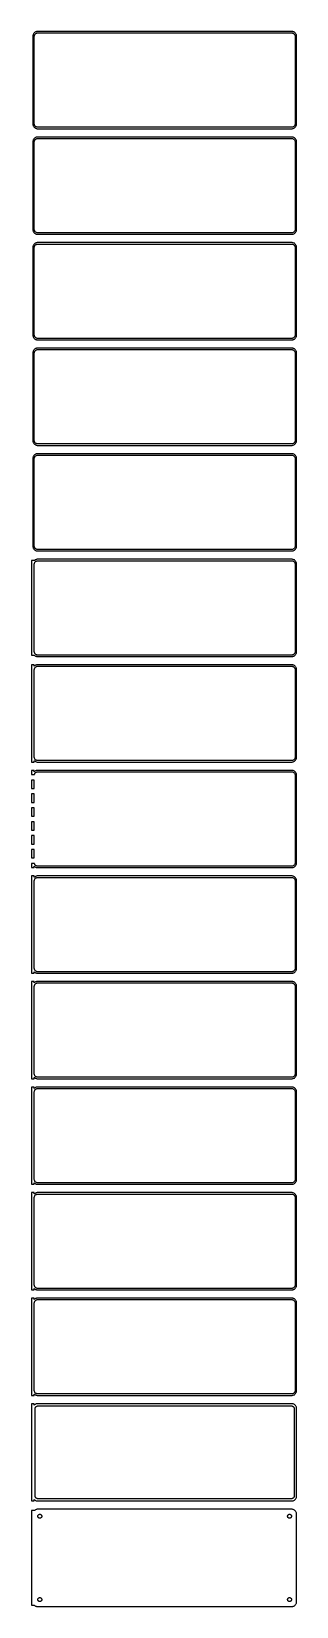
# Model space of a CAD drawing. Header units: metres. Extents: x -144 to 142, y 1658 to 3358.
import ezdxf

# ---------------------------------------------------------------- set-up
doc = ezdxf.new("R2010")
doc.units = ezdxf.units.M

msp = doc.modelspace()

# ---------------------------------------------------------------- linework, layer by layer
for p, q in [((-142.461, 3354.13), (-142.5, 3353.5)), ((-142.5, 3353.5), (-142.5, 3258.5)), ((-142.343, 3354.74), (-142.461, 3354.13)), ((-142.149, 3355.34), (-142.343, 3354.74)), ((-141.882, 3355.91), (-142.149, 3355.34)), ((-141.545, 3356.44), (-141.882, 3355.91)), ((-141.145, 3356.92), (-141.545, 3356.44)), ((-140.687, 3357.35), (-141.145, 3356.92)), ((-141, 3353), (-140.968, 3353.5)), ((-141, 3259), (-141, 3353)), ((-140.968, 3353.5), (-140.874, 3353.99)), ((-140.874, 3353.99), (-140.719, 3354.47)), ((-140.719, 3354.47), (-140.505, 3354.93)), ((-140.179, 3357.72), (-140.687, 3357.35)), ((-140.505, 3354.93), (-140.236, 3355.35)), ((-140.236, 3355.35), (-139.916, 3355.74)), ((-139.629, 3358.02), (-140.179, 3357.72)), ((-139.916, 3355.74), (-139.55, 3356.08)), ((-139.045, 3358.26), (-139.629, 3358.02)), ((-139.55, 3356.08), (-139.143, 3356.38)), ((-139.143, 3356.38), (-138.703, 3356.62)), ((-138.437, 3358.41), (-139.045, 3358.26)), ((-138.703, 3356.62), (-138.236, 3356.8)), ((-137.814, 3358.49), (-138.437, 3358.41)), ((-138.236, 3356.8), (-137.75, 3356.93)), ((137.814, 3358.49), (-137.814, 3358.49)), ((-137.75, 3356.93), (-137.251, 3356.99)), ((-137.251, 3356.99), (137.251, 3356.99)), ((137.251, 3356.99), (137.75, 3356.93)), ((137.75, 3356.93), (138.236, 3356.8)), ((138.437, 3358.41), (137.814, 3358.49)), ((138.236, 3356.8), (138.703, 3356.62)), ((139.045, 3358.26), (138.437, 3358.41)), ((138.703, 3356.62), (139.143, 3356.38)), ((139.629, 3358.02), (139.045, 3358.26)), ((139.143, 3356.38), (139.55, 3356.08)), ((139.55, 3356.08), (139.916, 3355.74)), ((140.179, 3357.72), (139.629, 3358.02)), ((139.916, 3355.74), (140.236, 3355.35)), ((140.687, 3357.35), (140.179, 3357.72)), ((140.236, 3355.35), (140.505, 3354.93)), ((140.505, 3354.93), (140.719, 3354.47)), ((141.145, 3356.92), (140.687, 3357.35)), ((140.719, 3354.47), (140.874, 3353.99)), ((140.874, 3353.99), (140.968, 3353.5)), ((140.968, 3353.5), (141, 3353)), ((141, 3353), (141, 3259)), ((141.545, 3356.44), (141.145, 3356.92)), ((141.882, 3355.91), (141.545, 3356.44)), ((142.149, 3355.34), (141.882, 3355.91)), ((142.343, 3354.74), (142.149, 3355.34)), ((142.461, 3354.13), (142.343, 3354.74)), ((142.5, 3353.5), (142.461, 3354.13)), ((142.5, 3258.5), (142.5, 3353.5)), ((-142.5, 3258.5), (-142.461, 3257.87)), ((-142.461, 3257.87), (-142.343, 3257.26)), ((-142.343, 3257.26), (-142.149, 3256.66)), ((-142.149, 3256.66), (-141.882, 3256.09)), ((-141.882, 3256.09), (-141.545, 3255.56)), ((-141.545, 3255.56), (-141.145, 3255.08)), ((-141.145, 3255.08), (-140.687, 3254.65)), ((-140.968, 3258.5), (-141, 3259)), ((-140.874, 3258.01), (-140.968, 3258.5)), ((-140.719, 3257.53), (-140.874, 3258.01)), ((-140.505, 3257.07), (-140.719, 3257.53)), ((-140.687, 3254.65), (-140.179, 3254.28)), ((-140.236, 3256.65), (-140.505, 3257.07)), ((-139.916, 3256.26), (-140.236, 3256.65)), ((-140.179, 3254.28), (-139.629, 3253.98)), ((-139.55, 3255.92), (-139.916, 3256.26)), ((-139.629, 3253.98), (-139.045, 3253.74)), ((-139.143, 3255.62), (-139.55, 3255.92)), ((-138.703, 3255.38), (-139.143, 3255.62)), ((-139.045, 3253.74), (-138.437, 3253.59)), ((-138.236, 3255.2), (-138.703, 3255.38)), ((-138.437, 3253.59), (-137.814, 3253.51)), ((-137.75, 3255.07), (-138.236, 3255.2)), ((-137.814, 3253.51), (137.814, 3253.51)), ((-137.251, 3255.01), (-137.75, 3255.07)), ((137.251, 3255.01), (-137.251, 3255.01)), ((137.75, 3255.07), (137.251, 3255.01)), ((138.236, 3255.2), (137.75, 3255.07)), ((137.814, 3253.51), (138.437, 3253.59)), ((138.703, 3255.38), (138.236, 3255.2)), ((138.437, 3253.59), (139.045, 3253.74)), ((139.143, 3255.62), (138.703, 3255.38)), ((139.045, 3253.74), (139.629, 3253.98)), ((139.55, 3255.92), (139.143, 3255.62)), ((139.916, 3256.26), (139.55, 3255.92)), ((139.629, 3253.98), (140.179, 3254.28)), ((140.236, 3256.65), (139.916, 3256.26)), ((140.179, 3254.28), (140.687, 3254.65)), ((140.505, 3257.07), (140.236, 3256.65)), ((140.719, 3257.53), (140.505, 3257.07)), ((140.687, 3254.65), (141.145, 3255.08)), ((140.874, 3258.01), (140.719, 3257.53)), ((140.968, 3258.5), (140.874, 3258.01)), ((141, 3259), (140.968, 3258.5)), ((141.145, 3255.08), (141.545, 3255.56)), ((141.545, 3255.56), (141.882, 3256.09)), ((141.882, 3256.09), (142.149, 3256.66)), ((142.149, 3256.66), (142.343, 3257.26)), ((142.343, 3257.26), (142.461, 3257.87)), ((142.461, 3257.87), (142.5, 3258.5)), ((-142.461, 3240.13), (-142.5, 3239.5)), ((-142.5, 3239.5), (-142.5, 3144.5)), ((-142.343, 3240.74), (-142.461, 3240.13)), ((-142.149, 3241.34), (-142.343, 3240.74)), ((-141.882, 3241.91), (-142.149, 3241.34)), ((-141.545, 3242.44), (-141.882, 3241.91)), ((-141.145, 3242.92), (-141.545, 3242.44)), ((-140.687, 3243.35), (-141.145, 3242.92)), ((-141, 3239), (-140.968, 3239.5)), ((-141, 3145), (-141, 3239)), ((-140.968, 3239.5), (-140.874, 3239.99)), ((-140.874, 3239.99), (-140.719, 3240.47)), ((-140.719, 3240.47), (-140.505, 3240.93)), ((-140.179, 3243.72), (-140.687, 3243.35)), ((-140.505, 3240.93), (-140.236, 3241.35)), ((-140.236, 3241.35), (-139.916, 3241.74)), ((-139.629, 3244.02), (-140.179, 3243.72)), ((-139.916, 3241.74), (-139.55, 3242.08)), ((-139.045, 3244.26), (-139.629, 3244.02)), ((-139.55, 3242.08), (-139.143, 3242.38)), ((-139.143, 3242.38), (-138.703, 3242.62)), ((-138.437, 3244.41), (-139.045, 3244.26)), ((-138.703, 3242.62), (-138.236, 3242.8)), ((-137.814, 3244.49), (-138.437, 3244.41)), ((-138.236, 3242.8), (-137.75, 3242.93)), ((137.814, 3244.49), (-137.814, 3244.49)), ((-137.75, 3242.93), (-137.251, 3242.99)), ((-137.251, 3242.99), (137.251, 3242.99)), ((137.251, 3242.99), (137.75, 3242.93)), ((137.75, 3242.93), (138.236, 3242.8)), ((138.437, 3244.41), (137.814, 3244.49)), ((138.236, 3242.8), (138.703, 3242.62)), ((139.045, 3244.26), (138.437, 3244.41)), ((138.703, 3242.62), (139.143, 3242.38)), ((139.629, 3244.02), (139.045, 3244.26)), ((139.143, 3242.38), (139.55, 3242.08)), ((139.55, 3242.08), (139.916, 3241.74)), ((140.179, 3243.72), (139.629, 3244.02)), ((139.916, 3241.74), (140.236, 3241.35)), ((140.687, 3243.35), (140.179, 3243.72)), ((140.236, 3241.35), (140.505, 3240.93)), ((140.505, 3240.93), (140.719, 3240.47)), ((141.145, 3242.92), (140.687, 3243.35)), ((140.719, 3240.47), (140.874, 3239.99)), ((140.874, 3239.99), (140.968, 3239.5)), ((140.968, 3239.5), (141, 3239)), ((141, 3239), (141, 3145)), ((141.545, 3242.44), (141.145, 3242.92)), ((141.882, 3241.91), (141.545, 3242.44)), ((142.149, 3241.34), (141.882, 3241.91)), ((142.343, 3240.74), (142.149, 3241.34)), ((142.461, 3240.13), (142.343, 3240.74)), ((142.5, 3239.5), (142.461, 3240.13)), ((142.5, 3144.5), (142.5, 3239.5)), ((-142.5, 3144.5), (-142.461, 3143.87)), ((-142.461, 3143.87), (-142.343, 3143.26)), ((-142.343, 3143.26), (-142.149, 3142.66)), ((-142.149, 3142.66), (-141.882, 3142.09)), ((-141.882, 3142.09), (-141.545, 3141.56)), ((-141.545, 3141.56), (-141.145, 3141.08)), ((-141.145, 3141.08), (-140.687, 3140.65)), ((-140.968, 3144.5), (-141, 3145)), ((-140.874, 3144.01), (-140.968, 3144.5)), ((-140.719, 3143.53), (-140.874, 3144.01)), ((-140.505, 3143.07), (-140.719, 3143.53)), ((-140.687, 3140.65), (-140.179, 3140.28)), ((-140.236, 3142.65), (-140.505, 3143.07)), ((-139.916, 3142.26), (-140.236, 3142.65)), ((-140.179, 3140.28), (-139.629, 3139.98)), ((-139.629, 3130.02), (-140.179, 3129.72)), ((-139.55, 3141.92), (-139.916, 3142.26)), ((-139.629, 3139.98), (-139.045, 3139.74)), ((-139.045, 3130.26), (-139.629, 3130.02)), ((-139.143, 3141.62), (-139.55, 3141.92)), ((-138.703, 3141.38), (-139.143, 3141.62)), ((-139.045, 3139.74), (-138.437, 3139.59)), ((-138.437, 3130.41), (-139.045, 3130.26)), ((-138.236, 3141.2), (-138.703, 3141.38)), ((-138.437, 3139.59), (-137.814, 3139.51)), ((-137.814, 3130.49), (-138.437, 3130.41)), ((-137.75, 3141.07), (-138.236, 3141.2)), ((-137.814, 3139.51), (137.814, 3139.51)), ((137.814, 3130.49), (-137.814, 3130.49)), ((-137.251, 3141.01), (-137.75, 3141.07)), ((137.251, 3141.01), (-137.251, 3141.01)), ((137.75, 3141.07), (137.251, 3141.01)), ((138.236, 3141.2), (137.75, 3141.07)), ((137.814, 3139.51), (138.437, 3139.59)), ((138.437, 3130.41), (137.814, 3130.49)), ((138.703, 3141.38), (138.236, 3141.2)), ((138.437, 3139.59), (139.045, 3139.74)), ((139.045, 3130.26), (138.437, 3130.41)), ((139.143, 3141.62), (138.703, 3141.38)), ((139.045, 3139.74), (139.629, 3139.98)), ((139.629, 3130.02), (139.045, 3130.26)), ((139.55, 3141.92), (139.143, 3141.62)), ((139.916, 3142.26), (139.55, 3141.92)), ((139.629, 3139.98), (140.179, 3140.28)), ((140.179, 3129.72), (139.629, 3130.02)), ((140.236, 3142.65), (139.916, 3142.26)), ((140.179, 3140.28), (140.687, 3140.65)), ((140.505, 3143.07), (140.236, 3142.65)), ((140.719, 3143.53), (140.505, 3143.07)), ((140.687, 3140.65), (141.145, 3141.08)), ((140.874, 3144.01), (140.719, 3143.53)), ((140.968, 3144.5), (140.874, 3144.01)), ((141, 3145), (140.968, 3144.5)), ((141.145, 3141.08), (141.545, 3141.56)), ((141.545, 3141.56), (141.882, 3142.09)), ((141.882, 3142.09), (142.149, 3142.66)), ((142.149, 3142.66), (142.343, 3143.26)), ((142.343, 3143.26), (142.461, 3143.87)), ((142.461, 3143.87), (142.5, 3144.5)), ((-142.461, 3126.13), (-142.5, 3125.5)), ((-142.5, 3125.5), (-142.5, 3030.5)), ((-142.343, 3126.74), (-142.461, 3126.13)), ((-142.149, 3127.34), (-142.343, 3126.74)), ((-141.882, 3127.91), (-142.149, 3127.34)), ((-141.545, 3128.44), (-141.882, 3127.91)), ((-141.145, 3128.92), (-141.545, 3128.44)), ((-140.687, 3129.35), (-141.145, 3128.92)), ((-141, 3125), (-140.968, 3125.5)), ((-141, 3031), (-141, 3125)), ((-140.968, 3125.5), (-140.874, 3125.99)), ((-140.874, 3125.99), (-140.719, 3126.47)), ((-140.719, 3126.47), (-140.505, 3126.93)), ((-140.179, 3129.72), (-140.687, 3129.35)), ((-140.505, 3126.93), (-140.236, 3127.35)), ((-140.236, 3127.35), (-139.916, 3127.74)), ((-139.916, 3127.74), (-139.55, 3128.08)), ((-139.55, 3128.08), (-139.143, 3128.38)), ((-139.143, 3128.38), (-138.703, 3128.62)), ((-138.703, 3128.62), (-138.236, 3128.8)), ((-138.236, 3128.8), (-137.75, 3128.93)), ((-137.75, 3128.93), (-137.251, 3128.99)), ((-137.251, 3128.99), (137.251, 3128.99)), ((137.251, 3128.99), (137.75, 3128.93)), ((137.75, 3128.93), (138.236, 3128.8)), ((138.236, 3128.8), (138.703, 3128.62)), ((138.703, 3128.62), (139.143, 3128.38)), ((139.143, 3128.38), (139.55, 3128.08)), ((139.55, 3128.08), (139.916, 3127.74)), ((139.916, 3127.74), (140.236, 3127.35)), ((140.687, 3129.35), (140.179, 3129.72)), ((140.236, 3127.35), (140.505, 3126.93)), ((140.505, 3126.93), (140.719, 3126.47)), ((141.145, 3128.92), (140.687, 3129.35)), ((140.719, 3126.47), (140.874, 3125.99)), ((140.874, 3125.99), (140.968, 3125.5)), ((140.968, 3125.5), (141, 3125)), ((141, 3125), (141, 3031)), ((141.545, 3128.44), (141.145, 3128.92)), ((141.882, 3127.91), (141.545, 3128.44)), ((142.149, 3127.34), (141.882, 3127.91)), ((142.343, 3126.74), (142.149, 3127.34)), ((142.461, 3126.13), (142.343, 3126.74)), ((142.5, 3125.5), (142.461, 3126.13)), ((142.5, 3030.5), (142.5, 3125.5)), ((-142.5, 3030.5), (-142.461, 3029.87)), ((-142.461, 3029.87), (-142.343, 3029.26)), ((-142.343, 3029.26), (-142.149, 3028.66)), ((-142.149, 3028.66), (-141.882, 3028.09)), ((-141.882, 3028.09), (-141.545, 3027.56)), ((-140.968, 3030.5), (-141, 3031)), ((-140.874, 3030.01), (-140.968, 3030.5)), ((-140.719, 3029.53), (-140.874, 3030.01)), ((-140.505, 3029.07), (-140.719, 3029.53)), ((-140.236, 3028.65), (-140.505, 3029.07)), ((-139.916, 3028.26), (-140.236, 3028.65)), ((-139.55, 3027.92), (-139.916, 3028.26)), ((-139.143, 3027.62), (-139.55, 3027.92)), ((139.55, 3027.92), (139.143, 3027.62)), ((139.916, 3028.26), (139.55, 3027.92)), ((140.236, 3028.65), (139.916, 3028.26)), ((140.505, 3029.07), (140.236, 3028.65)), ((140.719, 3029.53), (140.505, 3029.07)), ((140.874, 3030.01), (140.719, 3029.53)), ((140.968, 3030.5), (140.874, 3030.01)), ((141, 3031), (140.968, 3030.5)), ((141.545, 3027.56), (141.882, 3028.09)), ((141.882, 3028.09), (142.149, 3028.66)), ((142.149, 3028.66), (142.343, 3029.26)), ((142.343, 3029.26), (142.461, 3029.87)), ((142.461, 3029.87), (142.5, 3030.5)), ((-142.461, 3012.13), (-142.5, 3011.5)), ((-142.5, 3011.5), (-142.5, 2916.5)), ((-142.343, 3012.74), (-142.461, 3012.13)), ((-142.149, 3013.34), (-142.343, 3012.74)), ((-141.882, 3013.91), (-142.149, 3013.34)), ((-141.545, 3014.44), (-141.882, 3013.91)), ((-141.545, 3027.56), (-141.145, 3027.08)), ((-141.145, 3014.92), (-141.545, 3014.44)), ((-141.145, 3027.08), (-140.687, 3026.65)), ((-140.687, 3015.35), (-141.145, 3014.92)), ((-141, 3011), (-140.968, 3011.5)), ((-141, 2917), (-141, 3011)), ((-140.968, 3011.5), (-140.874, 3011.99)), ((-140.874, 3011.99), (-140.719, 3012.47)), ((-140.719, 3012.47), (-140.505, 3012.93)), ((-140.687, 3026.65), (-140.179, 3026.28)), ((-140.179, 3015.72), (-140.687, 3015.35)), ((-140.505, 3012.93), (-140.236, 3013.35)), ((-140.236, 3013.35), (-139.916, 3013.74)), ((-140.179, 3026.28), (-139.629, 3025.98)), ((-139.629, 3016.02), (-140.179, 3015.72)), ((-139.916, 3013.74), (-139.55, 3014.08)), ((-139.629, 3025.98), (-139.045, 3025.74)), ((-139.045, 3016.26), (-139.629, 3016.02)), ((-139.55, 3014.08), (-139.143, 3014.38)), ((-138.703, 3027.38), (-139.143, 3027.62)), ((-139.143, 3014.38), (-138.703, 3014.62)), ((-139.045, 3025.74), (-138.437, 3025.59)), ((-138.437, 3016.41), (-139.045, 3016.26)), ((-138.236, 3027.2), (-138.703, 3027.38)), ((-138.703, 3014.62), (-138.236, 3014.8)), ((-138.437, 3025.59), (-137.814, 3025.51)), ((-137.814, 3016.49), (-138.437, 3016.41)), ((-137.75, 3027.07), (-138.236, 3027.2)), ((-138.236, 3014.8), (-137.75, 3014.93)), ((-137.814, 3025.51), (137.814, 3025.51)), ((137.814, 3016.49), (-137.814, 3016.49)), ((-137.251, 3027.01), (-137.75, 3027.07)), ((-137.75, 3014.93), (-137.251, 3014.99)), ((137.251, 3027.01), (-137.251, 3027.01)), ((-137.251, 3014.99), (137.251, 3014.99)), ((137.75, 3027.07), (137.251, 3027.01)), ((137.251, 3014.99), (137.75, 3014.93)), ((138.236, 3027.2), (137.75, 3027.07)), ((137.75, 3014.93), (138.236, 3014.8)), ((137.814, 3025.51), (138.437, 3025.59)), ((138.437, 3016.41), (137.814, 3016.49)), ((138.703, 3027.38), (138.236, 3027.2)), ((138.236, 3014.8), (138.703, 3014.62)), ((138.437, 3025.59), (139.045, 3025.74)), ((139.045, 3016.26), (138.437, 3016.41)), ((139.143, 3027.62), (138.703, 3027.38)), ((138.703, 3014.62), (139.143, 3014.38)), ((139.045, 3025.74), (139.629, 3025.98)), ((139.629, 3016.02), (139.045, 3016.26)), ((139.143, 3014.38), (139.55, 3014.08)), ((139.55, 3014.08), (139.916, 3013.74)), ((139.629, 3025.98), (140.179, 3026.28)), ((140.179, 3015.72), (139.629, 3016.02)), ((139.916, 3013.74), (140.236, 3013.35)), ((140.179, 3026.28), (140.687, 3026.65)), ((140.687, 3015.35), (140.179, 3015.72)), ((140.236, 3013.35), (140.505, 3012.93)), ((140.505, 3012.93), (140.719, 3012.47)), ((140.687, 3026.65), (141.145, 3027.08)), ((141.145, 3014.92), (140.687, 3015.35)), ((140.719, 3012.47), (140.874, 3011.99)), ((140.874, 3011.99), (140.968, 3011.5)), ((140.968, 3011.5), (141, 3011)), ((141, 3011), (141, 2917)), ((141.145, 3027.08), (141.545, 3027.56)), ((141.545, 3014.44), (141.145, 3014.92)), ((141.882, 3013.91), (141.545, 3014.44)), ((142.149, 3013.34), (141.882, 3013.91)), ((142.343, 3012.74), (142.149, 3013.34)), ((142.461, 3012.13), (142.343, 3012.74)), ((142.5, 3011.5), (142.461, 3012.13)), ((142.5, 2916.5), (142.5, 3011.5)), ((-142.5, 2916.5), (-142.461, 2915.87)), ((-142.461, 2915.87), (-142.343, 2915.26)), ((-142.343, 2915.26), (-142.149, 2914.66)), ((-142.149, 2914.66), (-141.882, 2914.09)), ((-141.882, 2914.09), (-141.545, 2913.56)), ((-141.545, 2913.56), (-141.145, 2913.08)), ((-141.145, 2913.08), (-140.687, 2912.65)), ((-140.968, 2916.5), (-141, 2917)), ((-140.874, 2916.01), (-140.968, 2916.5)), ((-140.719, 2915.53), (-140.874, 2916.01)), ((-140.505, 2915.07), (-140.719, 2915.53)), ((-140.687, 2912.65), (-140.179, 2912.28)), ((-140.236, 2914.65), (-140.505, 2915.07)), ((-139.916, 2914.26), (-140.236, 2914.65)), ((-140.179, 2912.28), (-139.629, 2911.98)), ((-139.55, 2913.92), (-139.916, 2914.26)), ((-139.629, 2911.98), (-139.045, 2911.74)), ((-139.143, 2913.62), (-139.55, 2913.92)), ((-138.703, 2913.38), (-139.143, 2913.62)), ((-139.045, 2911.74), (-138.437, 2911.59)), ((-138.236, 2913.2), (-138.703, 2913.38)), ((-138.437, 2911.59), (-137.814, 2911.51)), ((-137.75, 2913.07), (-138.236, 2913.2)), ((-137.814, 2911.51), (137.814, 2911.51)), ((-137.251, 2913.01), (-137.75, 2913.07)), ((137.251, 2913.01), (-137.251, 2913.01)), ((137.75, 2913.07), (137.251, 2913.01)), ((138.236, 2913.2), (137.75, 2913.07)), ((137.814, 2911.51), (138.437, 2911.59)), ((138.703, 2913.38), (138.236, 2913.2)), ((138.437, 2911.59), (139.045, 2911.74)), ((139.143, 2913.62), (138.703, 2913.38)), ((139.045, 2911.74), (139.629, 2911.98)), ((139.55, 2913.92), (139.143, 2913.62)), ((139.916, 2914.26), (139.55, 2913.92)), ((139.629, 2911.98), (140.179, 2912.28)), ((140.236, 2914.65), (139.916, 2914.26)), ((140.179, 2912.28), (140.687, 2912.65)), ((140.505, 2915.07), (140.236, 2914.65)), ((140.719, 2915.53), (140.505, 2915.07)), ((140.687, 2912.65), (141.145, 2913.08)), ((140.874, 2916.01), (140.719, 2915.53)), ((140.968, 2916.5), (140.874, 2916.01)), ((141, 2917), (140.968, 2916.5)), ((141.145, 2913.08), (141.545, 2913.56)), ((141.545, 2913.56), (141.882, 2914.09)), ((141.882, 2914.09), (142.149, 2914.66)), ((142.149, 2914.66), (142.343, 2915.26)), ((142.343, 2915.26), (142.461, 2915.87)), ((142.461, 2915.87), (142.5, 2916.5)), ((-142.461, 2898.13), (-142.5, 2897.5)), ((-142.5, 2897.5), (-142.5, 2802.5)), ((-142.343, 2898.74), (-142.461, 2898.13)), ((-142.149, 2899.34), (-142.343, 2898.74)), ((-141.882, 2899.91), (-142.149, 2899.34)), ((-141.545, 2900.44), (-141.882, 2899.91)), ((-141.145, 2900.92), (-141.545, 2900.44)), ((-140.687, 2901.35), (-141.145, 2900.92)), ((-141, 2897), (-140.968, 2897.5)), ((-141, 2803), (-141, 2897)), ((-140.968, 2897.5), (-140.874, 2897.99)), ((-140.874, 2897.99), (-140.719, 2898.47)), ((-140.719, 2898.47), (-140.505, 2898.93)), ((-140.179, 2901.72), (-140.687, 2901.35)), ((-140.505, 2898.93), (-140.236, 2899.35)), ((-140.236, 2899.35), (-139.916, 2899.74)), ((-139.629, 2902.02), (-140.179, 2901.72)), ((-139.916, 2899.74), (-139.55, 2900.08)), ((-139.045, 2902.26), (-139.629, 2902.02)), ((-139.55, 2900.08), (-139.143, 2900.38)), ((-139.143, 2900.38), (-138.703, 2900.62)), ((-138.437, 2902.41), (-139.045, 2902.26)), ((-138.703, 2900.62), (-138.236, 2900.8)), ((-137.814, 2902.49), (-138.437, 2902.41)), ((-138.236, 2900.8), (-137.75, 2900.93)), ((137.814, 2902.49), (-137.814, 2902.49)), ((-137.75, 2900.93), (-137.251, 2900.99)), ((-137.251, 2900.99), (137.251, 2900.99)), ((137.251, 2900.99), (137.75, 2900.93)), ((137.75, 2900.93), (138.236, 2900.8)), ((138.437, 2902.41), (137.814, 2902.49)), ((138.236, 2900.8), (138.703, 2900.62)), ((139.045, 2902.26), (138.437, 2902.41)), ((138.703, 2900.62), (139.143, 2900.38)), ((139.629, 2902.02), (139.045, 2902.26)), ((139.143, 2900.38), (139.55, 2900.08)), ((139.55, 2900.08), (139.916, 2899.74)), ((140.179, 2901.72), (139.629, 2902.02)), ((139.916, 2899.74), (140.236, 2899.35)), ((140.687, 2901.35), (140.179, 2901.72)), ((140.236, 2899.35), (140.505, 2898.93)), ((140.505, 2898.93), (140.719, 2898.47)), ((141.145, 2900.92), (140.687, 2901.35)), ((140.719, 2898.47), (140.874, 2897.99)), ((140.874, 2897.99), (140.968, 2897.5)), ((140.968, 2897.5), (141, 2897)), ((141, 2897), (141, 2803)), ((141.545, 2900.44), (141.145, 2900.92)), ((141.882, 2899.91), (141.545, 2900.44)), ((142.149, 2899.34), (141.882, 2899.91)), ((142.343, 2898.74), (142.149, 2899.34)), ((142.461, 2898.13), (142.343, 2898.74)), ((142.5, 2897.5), (142.461, 2898.13)), ((142.5, 2802.5), (142.5, 2897.5)), ((-142.5, 2802.5), (-142.461, 2801.87)), ((-142.461, 2801.87), (-142.343, 2801.26)), ((-142.343, 2801.26), (-142.149, 2800.66)), ((-142.149, 2800.66), (-141.882, 2800.09)), ((-141.882, 2800.09), (-141.545, 2799.56)), ((-141.545, 2799.56), (-141.145, 2799.08)), ((-141.145, 2799.08), (-140.687, 2798.65)), ((-140.968, 2802.5), (-141, 2803)), ((-140.874, 2802.01), (-140.968, 2802.5)), ((-140.719, 2801.53), (-140.874, 2802.01)), ((-140.505, 2801.07), (-140.719, 2801.53)), ((-140.687, 2798.65), (-140.179, 2798.28)), ((-140.236, 2800.65), (-140.505, 2801.07)), ((-139.916, 2800.26), (-140.236, 2800.65)), ((-140.179, 2798.28), (-139.629, 2797.98)), ((-139.55, 2799.92), (-139.916, 2800.26)), ((-139.629, 2797.98), (-139.045, 2797.74)), ((-139.143, 2799.62), (-139.55, 2799.92)), ((-138.703, 2799.38), (-139.143, 2799.62)), ((-139.045, 2797.74), (-138.437, 2797.59)), ((-138.236, 2799.2), (-138.703, 2799.38)), ((-138.437, 2797.59), (-137.814, 2797.51)), ((-137.75, 2799.07), (-138.236, 2799.2)), ((-137.814, 2797.51), (137.814, 2797.51)), ((-137.251, 2799.01), (-137.75, 2799.07)), ((137.251, 2799.01), (-137.251, 2799.01)), ((137.75, 2799.07), (137.251, 2799.01)), ((138.236, 2799.2), (137.75, 2799.07)), ((137.814, 2797.51), (138.437, 2797.59)), ((138.703, 2799.38), (138.236, 2799.2)), ((138.437, 2797.59), (139.045, 2797.74)), ((139.143, 2799.62), (138.703, 2799.38)), ((139.045, 2797.74), (139.629, 2797.98)), ((139.55, 2799.92), (139.143, 2799.62)), ((139.916, 2800.26), (139.55, 2799.92)), ((139.629, 2797.98), (140.179, 2798.28)), ((140.236, 2800.65), (139.916, 2800.26)), ((140.179, 2798.28), (140.687, 2798.65)), ((140.505, 2801.07), (140.236, 2800.65)), ((140.719, 2801.53), (140.505, 2801.07)), ((140.687, 2798.65), (141.145, 2799.08)), ((140.874, 2802.01), (140.719, 2801.53)), ((140.968, 2802.5), (140.874, 2802.01)), ((141, 2803), (140.968, 2802.5)), ((141.145, 2799.08), (141.545, 2799.56)), ((141.545, 2799.56), (141.882, 2800.09)), ((141.882, 2800.09), (142.149, 2800.66)), ((142.149, 2800.66), (142.343, 2801.26)), ((142.343, 2801.26), (142.461, 2801.87)), ((142.461, 2801.87), (142.5, 2802.5)), ((-141, 2787.06), (-144, 2787.06)), ((-144, 2787.06), (-144, 2684.94)), ((-140.687, 2787.35), (-141, 2787.06)), ((-141, 2783), (-140.968, 2783.5)), ((-141, 2689), (-141, 2783)), ((-140.968, 2783.5), (-140.874, 2783.99)), ((-140.874, 2783.99), (-140.719, 2784.47)), ((-140.719, 2784.47), (-140.505, 2784.93)), ((-140.179, 2787.72), (-140.687, 2787.35)), ((-140.505, 2784.93), (-140.236, 2785.35)), ((-140.236, 2785.35), (-139.916, 2785.74)), ((-139.629, 2788.02), (-140.179, 2787.72)), ((-139.916, 2785.74), (-139.55, 2786.08)), ((-139.045, 2788.26), (-139.629, 2788.02)), ((-139.55, 2786.08), (-139.143, 2786.38)), ((-139.143, 2786.38), (-138.703, 2786.62)), ((-138.437, 2788.41), (-139.045, 2788.26)), ((-138.703, 2786.62), (-138.236, 2786.8)), ((-137.814, 2788.49), (-138.437, 2788.41)), ((-138.236, 2786.8), (-137.75, 2786.93)), ((137.814, 2788.49), (-137.814, 2788.49)), ((-137.75, 2786.93), (-137.251, 2786.99)), ((-137.251, 2786.99), (137.251, 2786.99)), ((137.251, 2786.99), (137.75, 2786.93)), ((137.75, 2786.93), (138.236, 2786.8)), ((138.437, 2788.41), (137.814, 2788.49)), ((138.236, 2786.8), (138.703, 2786.62)), ((139.045, 2788.26), (138.437, 2788.41)), ((138.703, 2786.62), (139.143, 2786.38)), ((139.629, 2788.02), (139.045, 2788.26)), ((139.143, 2786.38), (139.55, 2786.08)), ((139.55, 2786.08), (139.916, 2785.74)), ((140.179, 2787.72), (139.629, 2788.02)), ((139.916, 2785.74), (140.236, 2785.35)), ((140.687, 2787.35), (140.179, 2787.72)), ((140.236, 2785.35), (140.505, 2784.93)), ((140.505, 2784.93), (140.719, 2784.47)), ((141.145, 2786.92), (140.687, 2787.35)), ((140.719, 2784.47), (140.874, 2783.99)), ((140.874, 2783.99), (140.968, 2783.5)), ((140.968, 2783.5), (141, 2783)), ((141, 2783), (141, 2689)), ((141.545, 2786.44), (141.145, 2786.92)), ((141.882, 2785.91), (141.545, 2786.44)), ((142.149, 2785.34), (141.882, 2785.91)), ((142.343, 2784.74), (142.149, 2785.34)), ((142.461, 2784.13), (142.343, 2784.74)), ((142.5, 2783.5), (142.461, 2784.13)), ((142.5, 2688.5), (142.5, 2783.5)), ((-140.968, 2688.5), (-141, 2689)), ((-140.874, 2688.01), (-140.968, 2688.5)), ((-140.719, 2687.53), (-140.874, 2688.01)), ((140.874, 2688.01), (140.719, 2687.53)), ((140.968, 2688.5), (140.874, 2688.01)), ((141, 2689), (140.968, 2688.5)), ((142.343, 2687.26), (142.461, 2687.87)), ((142.461, 2687.87), (142.5, 2688.5)), ((-144, 2684.94), (-141, 2684.94)), ((-141, 2674.47), (-144, 2674.47)), ((-144, 2674.47), (-144, 2569.53)), ((-141, 2684.94), (-140.687, 2684.65)), ((-141, 2673.06), (-141, 2674.47)), ((-140.687, 2673.35), (-141, 2673.06)), ((-140.505, 2687.07), (-140.719, 2687.53)), ((-140.719, 2670.47), (-140.505, 2670.93)), ((-140.687, 2684.65), (-140.179, 2684.28)), ((-140.179, 2673.72), (-140.687, 2673.35)), ((-140.236, 2686.65), (-140.505, 2687.07)), ((-140.505, 2670.93), (-140.236, 2671.35)), ((-139.916, 2686.26), (-140.236, 2686.65)), ((-140.236, 2671.35), (-139.916, 2671.74)), ((-140.179, 2684.28), (-139.629, 2683.98)), ((-139.629, 2674.02), (-140.179, 2673.72)), ((-139.55, 2685.92), (-139.916, 2686.26)), ((-139.916, 2671.74), (-139.55, 2672.08)), ((-139.629, 2683.98), (-139.045, 2683.74)), ((-139.045, 2674.26), (-139.629, 2674.02)), ((-139.143, 2685.62), (-139.55, 2685.92)), ((-139.55, 2672.08), (-139.143, 2672.38)), ((-138.703, 2685.38), (-139.143, 2685.62)), ((-139.143, 2672.38), (-138.703, 2672.62)), ((-139.045, 2683.74), (-138.437, 2683.59)), ((-138.437, 2674.41), (-139.045, 2674.26)), ((-138.236, 2685.2), (-138.703, 2685.38)), ((-138.703, 2672.62), (-138.236, 2672.8)), ((-138.437, 2683.59), (-137.814, 2683.51)), ((-137.814, 2674.49), (-138.437, 2674.41)), ((-137.75, 2685.07), (-138.236, 2685.2)), ((-138.236, 2672.8), (-137.75, 2672.93)), ((-137.814, 2683.51), (137.814, 2683.51)), ((137.814, 2674.49), (-137.814, 2674.49)), ((-137.251, 2685.01), (-137.75, 2685.07)), ((-137.75, 2672.93), (-137.251, 2672.99)), ((137.251, 2685.01), (-137.251, 2685.01)), ((-137.251, 2672.99), (137.251, 2672.99)), ((137.75, 2685.07), (137.251, 2685.01)), ((137.251, 2672.99), (137.75, 2672.93)), ((138.236, 2685.2), (137.75, 2685.07)), ((137.75, 2672.93), (138.236, 2672.8)), ((137.814, 2683.51), (138.437, 2683.59)), ((138.437, 2674.41), (137.814, 2674.49)), ((138.703, 2685.38), (138.236, 2685.2)), ((138.236, 2672.8), (138.703, 2672.62)), ((138.437, 2683.59), (139.045, 2683.74)), ((139.045, 2674.26), (138.437, 2674.41)), ((139.143, 2685.62), (138.703, 2685.38)), ((138.703, 2672.62), (139.143, 2672.38)), ((139.045, 2683.74), (139.629, 2683.98)), ((139.629, 2674.02), (139.045, 2674.26)), ((139.55, 2685.92), (139.143, 2685.62)), ((139.143, 2672.38), (139.55, 2672.08)), ((139.916, 2686.26), (139.55, 2685.92)), ((139.55, 2672.08), (139.916, 2671.74)), ((139.629, 2683.98), (140.179, 2684.28)), ((140.179, 2673.72), (139.629, 2674.02)), ((140.236, 2686.65), (139.916, 2686.26)), ((139.916, 2671.74), (140.236, 2671.35)), ((140.179, 2684.28), (140.687, 2684.65)), ((140.687, 2673.35), (140.179, 2673.72)), ((140.505, 2687.07), (140.236, 2686.65)), ((140.236, 2671.35), (140.505, 2670.93)), ((140.719, 2687.53), (140.505, 2687.07)), ((140.505, 2670.93), (140.719, 2670.47)), ((140.687, 2684.65), (141.145, 2685.08)), ((141.145, 2672.92), (140.687, 2673.35)), ((141.145, 2685.08), (141.545, 2685.56)), ((141.545, 2672.44), (141.145, 2672.92)), ((141.545, 2685.56), (141.882, 2686.09)), ((141.882, 2671.91), (141.545, 2672.44)), ((141.882, 2686.09), (142.149, 2686.66)), ((142.149, 2671.34), (141.882, 2671.91)), ((142.149, 2686.66), (142.343, 2687.26)), ((142.343, 2670.74), (142.149, 2671.34)), ((142.461, 2670.13), (142.343, 2670.74)), ((-141, 2669), (-140.968, 2669.5)), ((-141, 2575), (-141, 2669)), ((-140.968, 2669.5), (-140.874, 2669.99)), ((-140.874, 2669.99), (-140.719, 2670.47)), ((140.719, 2670.47), (140.874, 2669.99)), ((140.874, 2669.99), (140.968, 2669.5)), ((140.968, 2669.5), (141, 2669)), ((141, 2669), (141, 2575)), ((142.5, 2669.5), (142.461, 2670.13)), ((142.5, 2574.5), (142.5, 2669.5)), ((-144, 2569.53), (-141, 2569.53)), ((-140.968, 2574.5), (-141, 2575)), ((-141, 2569.53), (-141, 2570.94)), ((-141, 2570.94), (-140.687, 2570.65)), ((-140.874, 2574.01), (-140.968, 2574.5)), ((-140.719, 2573.53), (-140.874, 2574.01)), ((-140.505, 2573.07), (-140.719, 2573.53)), ((-140.687, 2570.65), (-140.179, 2570.28)), ((-140.236, 2572.65), (-140.505, 2573.07)), ((-139.916, 2572.26), (-140.236, 2572.65)), ((-140.179, 2570.28), (-139.629, 2569.98)), ((-139.55, 2571.92), (-139.916, 2572.26)), ((-139.629, 2569.98), (-139.045, 2569.74)), ((-139.143, 2571.62), (-139.55, 2571.92)), ((-138.703, 2571.38), (-139.143, 2571.62)), ((-139.045, 2569.74), (-138.437, 2569.59)), ((-138.236, 2571.2), (-138.703, 2571.38)), ((-138.437, 2569.59), (-137.814, 2569.51)), ((-137.75, 2571.07), (-138.236, 2571.2)), ((-137.814, 2569.51), (137.814, 2569.51)), ((-137.251, 2571.01), (-137.75, 2571.07)), ((137.251, 2571.01), (-137.251, 2571.01)), ((137.75, 2571.07), (137.251, 2571.01)), ((138.236, 2571.2), (137.75, 2571.07)), ((137.814, 2569.51), (138.437, 2569.59)), ((138.703, 2571.38), (138.236, 2571.2)), ((138.437, 2569.59), (139.045, 2569.74)), ((139.143, 2571.62), (138.703, 2571.38)), ((139.045, 2569.74), (139.629, 2569.98)), ((139.55, 2571.92), (139.143, 2571.62)), ((139.916, 2572.26), (139.55, 2571.92)), ((139.629, 2569.98), (140.179, 2570.28)), ((140.236, 2572.65), (139.916, 2572.26)), ((140.179, 2570.28), (140.687, 2570.65)), ((140.505, 2573.07), (140.236, 2572.65)), ((140.719, 2573.53), (140.505, 2573.07)), ((140.687, 2570.65), (141.145, 2571.08)), ((140.874, 2574.01), (140.719, 2573.53)), ((140.968, 2574.5), (140.874, 2574.01)), ((141, 2575), (140.968, 2574.5)), ((141.145, 2571.08), (141.545, 2571.56)), ((141.545, 2571.56), (141.882, 2572.09)), ((141.882, 2572.09), (142.149, 2572.66)), ((142.149, 2572.66), (142.343, 2573.26)), ((142.343, 2573.26), (142.461, 2573.87)), ((142.461, 2573.87), (142.5, 2574.5)), ((-141, 2560.49), (-144, 2560.49)), ((-144, 2560.49), (-144, 2555.99)), ((-144, 2555.99), (-140.874, 2555.99)), ((-141, 2559.06), (-141, 2560.49)), ((-140.687, 2559.35), (-141, 2559.06)), ((-140.874, 2555.99), (-140.719, 2556.47)), ((-140.874, 2555.99), (-140.874, 2555.99)), ((-140.719, 2556.47), (-140.505, 2556.93)), ((-140.179, 2559.72), (-140.687, 2559.35)), ((-140.505, 2556.93), (-140.236, 2557.35)), ((-140.236, 2557.35), (-139.916, 2557.74)), ((-139.629, 2560.02), (-140.179, 2559.72)), ((-139.916, 2557.74), (-139.55, 2558.08)), ((-139.045, 2560.26), (-139.629, 2560.02)), ((-139.55, 2558.08), (-139.143, 2558.38)), ((-139.143, 2558.38), (-138.703, 2558.62)), ((-138.437, 2560.41), (-139.045, 2560.26)), ((-138.703, 2558.62), (-138.236, 2558.8)), ((-137.814, 2560.49), (-138.437, 2560.41)), ((-138.236, 2558.8), (-137.75, 2558.93)), ((137.814, 2560.49), (-137.814, 2560.49)), ((-137.75, 2558.93), (-137.251, 2558.99)), ((-137.251, 2558.99), (137.251, 2558.99)), ((137.251, 2558.99), (137.75, 2558.93)), ((137.75, 2558.93), (138.236, 2558.8)), ((138.437, 2560.41), (137.814, 2560.49)), ((138.236, 2558.8), (138.703, 2558.62)), ((139.045, 2560.26), (138.437, 2560.41)), ((138.703, 2558.62), (139.143, 2558.38)), ((139.629, 2560.02), (139.045, 2560.26)), ((139.143, 2558.38), (139.55, 2558.08)), ((139.55, 2558.08), (139.916, 2557.74)), ((140.179, 2559.72), (139.629, 2560.02)), ((139.916, 2557.74), (140.236, 2557.35)), ((140.687, 2559.35), (140.179, 2559.72)), ((140.236, 2557.35), (140.505, 2556.93)), ((140.505, 2556.93), (140.719, 2556.47)), ((141.145, 2558.92), (140.687, 2559.35)), ((140.719, 2556.47), (140.874, 2555.99)), ((140.874, 2555.99), (140.968, 2555.5)), ((140.968, 2555.5), (141, 2555)), ((141, 2555), (141, 2461)), ((141.545, 2558.44), (141.145, 2558.92)), ((141.882, 2557.91), (141.545, 2558.44)), ((142.149, 2557.34), (141.882, 2557.91)), ((142.343, 2556.74), (142.149, 2557.34)), ((142.461, 2556.13), (142.343, 2556.74)), ((142.5, 2555.5), (142.461, 2556.13)), ((142.5, 2460.5), (142.5, 2555.5)), ((-141, 2550.01), (-144, 2550.01)), ((-144, 2550.01), (-144, 2540.99)), ((-144, 2540.99), (-141, 2540.99)), ((-141, 2535.01), (-144, 2535.01)), ((-144, 2535.01), (-144, 2525.99)), ((-141, 2540.99), (-141, 2550.01)), ((-141, 2525.99), (-141, 2535.01)), ((-144, 2525.99), (-141, 2525.99)), ((-141, 2520.01), (-144, 2520.01)), ((-144, 2520.01), (-144, 2510.99)), ((-141, 2510.99), (-141, 2520.01)), ((-144, 2510.99), (-141, 2510.99)), ((-141, 2505.01), (-144, 2505.01)), ((-144, 2505.01), (-144, 2495.99)), ((-141, 2495.99), (-141, 2505.01)), ((-144, 2495.99), (-141, 2495.99)), ((-141, 2490.01), (-144, 2490.01)), ((-144, 2490.01), (-144, 2480.99)), ((-141, 2480.99), (-141, 2490.01)), ((-144, 2480.99), (-141, 2480.99)), ((-141, 2475.01), (-144, 2475.01)), ((-144, 2475.01), (-144, 2465.99)), ((-141, 2465.99), (-141, 2475.01)), ((-144, 2465.99), (-141, 2465.99)), ((-140.874, 2460.01), (-144, 2460.01)), ((-144, 2460.01), (-144, 2455.51)), ((-144, 2455.51), (-141, 2455.51)), ((-141, 2456.94), (-140.687, 2456.65)), ((-141, 2455.51), (-141, 2456.94)), ((-140.719, 2459.53), (-140.874, 2460.01)), ((-140.874, 2460.01), (-140.874, 2460.01)), ((-140.505, 2459.07), (-140.719, 2459.53)), ((-140.687, 2456.65), (-140.179, 2456.28)), ((-140.236, 2458.65), (-140.505, 2459.07)), ((-139.916, 2458.26), (-140.236, 2458.65)), ((-140.179, 2456.28), (-139.629, 2455.98)), ((-139.55, 2457.92), (-139.916, 2458.26)), ((-139.629, 2455.98), (-139.045, 2455.74)), ((-139.143, 2457.62), (-139.55, 2457.92)), ((-138.703, 2457.38), (-139.143, 2457.62)), ((-139.045, 2455.74), (-138.437, 2455.59)), ((-138.236, 2457.2), (-138.703, 2457.38)), ((-138.437, 2455.59), (-137.814, 2455.51)), ((-137.75, 2457.07), (-138.236, 2457.2)), ((-137.814, 2455.51), (137.814, 2455.51)), ((-137.251, 2457.01), (-137.75, 2457.07)), ((137.251, 2457.01), (-137.251, 2457.01)), ((137.75, 2457.07), (137.251, 2457.01)), ((138.236, 2457.2), (137.75, 2457.07)), ((137.814, 2455.51), (138.437, 2455.59)), ((138.703, 2457.38), (138.236, 2457.2)), ((138.437, 2455.59), (139.045, 2455.74)), ((139.143, 2457.62), (138.703, 2457.38)), ((139.045, 2455.74), (139.629, 2455.98)), ((139.55, 2457.92), (139.143, 2457.62)), ((139.916, 2458.26), (139.55, 2457.92)), ((139.629, 2455.98), (140.179, 2456.28)), ((140.236, 2458.65), (139.916, 2458.26)), ((140.179, 2456.28), (140.687, 2456.65)), ((140.505, 2459.07), (140.236, 2458.65)), ((140.719, 2459.53), (140.505, 2459.07)), ((140.687, 2456.65), (141.145, 2457.08)), ((140.874, 2460.01), (140.719, 2459.53)), ((140.968, 2460.5), (140.874, 2460.01)), ((141, 2461), (140.968, 2460.5)), ((141.145, 2457.08), (141.545, 2457.56)), ((141.545, 2457.56), (141.882, 2458.09)), ((141.882, 2458.09), (142.149, 2458.66)), ((142.149, 2458.66), (142.343, 2459.26)), ((142.343, 2459.26), (142.461, 2459.87)), ((142.461, 2459.87), (142.5, 2460.5)), ((-141, 2446.49), (-144, 2446.49)), ((-144, 2446.49), (-144, 2341.51)), ((-141, 2445.06), (-141, 2446.49)), ((-140.687, 2445.35), (-141, 2445.06)), ((-141, 2441), (-140.968, 2441.5)), ((-141, 2347), (-141, 2441)), ((-140.968, 2441.5), (-140.874, 2441.99)), ((-140.874, 2441.99), (-140.719, 2442.47)), ((-140.719, 2442.47), (-140.505, 2442.93)), ((-140.179, 2445.72), (-140.687, 2445.35)), ((-140.505, 2442.93), (-140.236, 2443.35)), ((-140.236, 2443.35), (-139.916, 2443.74)), ((-139.629, 2446.02), (-140.179, 2445.72)), ((-139.916, 2443.74), (-139.55, 2444.08)), ((-139.045, 2446.26), (-139.629, 2446.02)), ((-139.55, 2444.08), (-139.143, 2444.38)), ((-139.143, 2444.38), (-138.703, 2444.62)), ((-138.437, 2446.41), (-139.045, 2446.26)), ((-138.703, 2444.62), (-138.236, 2444.8)), ((-137.814, 2446.49), (-138.437, 2446.41)), ((-138.236, 2444.8), (-137.75, 2444.93)), ((137.814, 2446.49), (-137.814, 2446.49)), ((-137.75, 2444.93), (-137.251, 2444.99)), ((-137.251, 2444.99), (137.251, 2444.99)), ((137.251, 2444.99), (137.75, 2444.93)), ((137.75, 2444.93), (138.236, 2444.8)), ((138.437, 2446.41), (137.814, 2446.49)), ((138.236, 2444.8), (138.703, 2444.62)), ((139.045, 2446.26), (138.437, 2446.41)), ((138.703, 2444.62), (139.143, 2444.38)), ((139.629, 2446.02), (139.045, 2446.26)), ((139.143, 2444.38), (139.55, 2444.08)), ((139.55, 2444.08), (139.916, 2443.74)), ((140.179, 2445.72), (139.629, 2446.02)), ((139.916, 2443.74), (140.236, 2443.35)), ((140.687, 2445.35), (140.179, 2445.72)), ((140.236, 2443.35), (140.505, 2442.93)), ((140.505, 2442.93), (140.719, 2442.47)), ((141.145, 2444.92), (140.687, 2445.35)), ((140.719, 2442.47), (140.874, 2441.99)), ((140.874, 2441.99), (140.968, 2441.5)), ((140.968, 2441.5), (141, 2441)), ((141, 2441), (141, 2347)), ((141.545, 2444.44), (141.145, 2444.92)), ((141.882, 2443.91), (141.545, 2444.44)), ((142.149, 2443.34), (141.882, 2443.91)), ((142.343, 2442.74), (142.149, 2443.34)), ((142.461, 2442.13), (142.343, 2442.74)), ((142.5, 2441.5), (142.461, 2442.13)), ((142.5, 2346.5), (142.5, 2441.5)), ((-144, 2341.51), (-141, 2341.51)), ((-141, 2332.49), (-144, 2332.49)), ((-144, 2332.49), (-144, 2227.51)), ((-140.968, 2346.5), (-141, 2347)), ((-141, 2342.94), (-140.687, 2342.65)), ((-141, 2341.51), (-141, 2342.94)), ((-141, 2331.06), (-141, 2332.49)), ((-140.687, 2331.35), (-141, 2331.06)), ((-140.874, 2346.01), (-140.968, 2346.5)), ((-140.719, 2345.53), (-140.874, 2346.01)), ((-140.505, 2345.07), (-140.719, 2345.53)), ((-140.687, 2342.65), (-140.179, 2342.28)), ((-140.179, 2331.72), (-140.687, 2331.35)), ((-140.236, 2344.65), (-140.505, 2345.07)), ((-139.916, 2344.26), (-140.236, 2344.65)), ((-140.179, 2342.28), (-139.629, 2341.98)), ((-139.629, 2332.02), (-140.179, 2331.72)), ((-139.55, 2343.92), (-139.916, 2344.26)), ((-139.629, 2341.98), (-139.045, 2341.74)), ((-139.045, 2332.26), (-139.629, 2332.02)), ((-139.143, 2343.62), (-139.55, 2343.92)), ((-139.55, 2330.08), (-139.143, 2330.38)), ((-138.703, 2343.38), (-139.143, 2343.62)), ((-139.143, 2330.38), (-138.703, 2330.62)), ((-139.045, 2341.74), (-138.437, 2341.59)), ((-138.437, 2332.41), (-139.045, 2332.26)), ((-138.236, 2343.2), (-138.703, 2343.38)), ((-138.703, 2330.62), (-138.236, 2330.8)), ((-138.437, 2341.59), (-137.814, 2341.51)), ((-137.814, 2332.49), (-138.437, 2332.41)), ((-137.75, 2343.07), (-138.236, 2343.2)), ((-138.236, 2330.8), (-137.75, 2330.93)), ((-137.814, 2341.51), (137.814, 2341.51)), ((137.814, 2332.49), (-137.814, 2332.49)), ((-137.251, 2343.01), (-137.75, 2343.07)), ((-137.75, 2330.93), (-137.251, 2330.99)), ((137.251, 2343.01), (-137.251, 2343.01)), ((-137.251, 2330.99), (137.251, 2330.99)), ((137.75, 2343.07), (137.251, 2343.01)), ((137.251, 2330.99), (137.75, 2330.93)), ((138.236, 2343.2), (137.75, 2343.07)), ((137.75, 2330.93), (138.236, 2330.8)), ((137.814, 2341.51), (138.437, 2341.59)), ((138.437, 2332.41), (137.814, 2332.49)), ((138.703, 2343.38), (138.236, 2343.2)), ((138.236, 2330.8), (138.703, 2330.62)), ((138.437, 2341.59), (139.045, 2341.74)), ((139.045, 2332.26), (138.437, 2332.41)), ((139.143, 2343.62), (138.703, 2343.38)), ((138.703, 2330.62), (139.143, 2330.38)), ((139.045, 2341.74), (139.629, 2341.98)), ((139.629, 2332.02), (139.045, 2332.26)), ((139.55, 2343.92), (139.143, 2343.62)), ((139.143, 2330.38), (139.55, 2330.08)), ((139.916, 2344.26), (139.55, 2343.92)), ((139.629, 2341.98), (140.179, 2342.28)), ((140.179, 2331.72), (139.629, 2332.02)), ((140.236, 2344.65), (139.916, 2344.26)), ((140.179, 2342.28), (140.687, 2342.65)), ((140.687, 2331.35), (140.179, 2331.72)), ((140.505, 2345.07), (140.236, 2344.65)), ((140.719, 2345.53), (140.505, 2345.07)), ((140.687, 2342.65), (141.145, 2343.08)), ((141.145, 2330.92), (140.687, 2331.35)), ((140.874, 2346.01), (140.719, 2345.53)), ((140.968, 2346.5), (140.874, 2346.01)), ((141, 2347), (140.968, 2346.5)), ((141.145, 2343.08), (141.545, 2343.56)), ((141.545, 2330.44), (141.145, 2330.92)), ((141.545, 2343.56), (141.882, 2344.09)), ((141.882, 2329.91), (141.545, 2330.44)), ((141.882, 2344.09), (142.149, 2344.66)), ((142.149, 2344.66), (142.343, 2345.26)), ((142.343, 2345.26), (142.461, 2345.87)), ((142.461, 2345.87), (142.5, 2346.5)), ((-141, 2327), (-140.968, 2327.5)), ((-141, 2233), (-141, 2327)), ((-140.968, 2327.5), (-140.874, 2327.99)), ((-140.874, 2327.99), (-140.719, 2328.47)), ((-140.719, 2328.47), (-140.505, 2328.93)), ((-140.505, 2328.93), (-140.236, 2329.35)), ((-140.236, 2329.35), (-139.916, 2329.74)), ((-139.916, 2329.74), (-139.55, 2330.08)), ((139.55, 2330.08), (139.916, 2329.74)), ((139.916, 2329.74), (140.236, 2329.35)), ((140.236, 2329.35), (140.505, 2328.93)), ((140.505, 2328.93), (140.719, 2328.47)), ((140.719, 2328.47), (140.874, 2327.99)), ((140.874, 2327.99), (140.968, 2327.5)), ((140.968, 2327.5), (141, 2327)), ((141, 2327), (141, 2233)), ((142.149, 2329.34), (141.882, 2329.91)), ((142.343, 2328.74), (142.149, 2329.34)), ((142.461, 2328.13), (142.343, 2328.74)), ((142.5, 2327.5), (142.461, 2328.13)), ((142.5, 2232.5), (142.5, 2327.5)), ((-140.968, 2232.5), (-141, 2233)), ((-141, 2228.94), (-140.687, 2228.65)), ((-141, 2227.51), (-141, 2228.94)), ((-140.874, 2232.01), (-140.968, 2232.5)), ((-140.719, 2231.53), (-140.874, 2232.01)), ((-140.505, 2231.07), (-140.719, 2231.53)), ((-140.687, 2228.65), (-140.179, 2228.28)), ((-140.236, 2230.65), (-140.505, 2231.07)), ((-139.916, 2230.26), (-140.236, 2230.65)), ((-139.55, 2229.92), (-139.916, 2230.26)), ((-139.143, 2229.62), (-139.55, 2229.92)), ((-138.703, 2229.38), (-139.143, 2229.62)), ((-138.236, 2229.2), (-138.703, 2229.38)), ((-137.75, 2229.07), (-138.236, 2229.2)), ((-137.251, 2229.01), (-137.75, 2229.07)), ((137.251, 2229.01), (-137.251, 2229.01)), ((137.75, 2229.07), (137.251, 2229.01)), ((138.236, 2229.2), (137.75, 2229.07)), ((138.703, 2229.38), (138.236, 2229.2)), ((139.143, 2229.62), (138.703, 2229.38)), ((139.55, 2229.92), (139.143, 2229.62)), ((139.916, 2230.26), (139.55, 2229.92)), ((140.236, 2230.65), (139.916, 2230.26)), ((140.179, 2228.28), (140.687, 2228.65)), ((140.505, 2231.07), (140.236, 2230.65)), ((140.719, 2231.53), (140.505, 2231.07)), ((140.687, 2228.65), (141.145, 2229.08)), ((140.874, 2232.01), (140.719, 2231.53)), ((140.968, 2232.5), (140.874, 2232.01)), ((141, 2233), (140.968, 2232.5)), ((141.145, 2229.08), (141.545, 2229.56)), ((141.545, 2229.56), (141.882, 2230.09)), ((141.882, 2230.09), (142.149, 2230.66)), ((142.149, 2230.66), (142.343, 2231.26)), ((142.343, 2231.26), (142.461, 2231.87)), ((142.461, 2231.87), (142.5, 2232.5)), ((-144, 2227.51), (-141, 2227.51)), ((-141, 2218.49), (-144, 2218.49)), ((-144, 2218.49), (-144, 2113.51)), ((-141, 2217.06), (-141, 2218.49)), ((-140.687, 2217.35), (-141, 2217.06)), ((-141, 2213), (-140.968, 2213.5)), ((-141, 2119), (-141, 2213)), ((-140.968, 2213.5), (-140.874, 2213.99)), ((-140.874, 2213.99), (-140.719, 2214.47)), ((-140.719, 2214.47), (-140.505, 2214.93)), ((-140.179, 2217.72), (-140.687, 2217.35)), ((-140.505, 2214.93), (-140.236, 2215.35)), ((-140.236, 2215.35), (-139.916, 2215.74)), ((-140.179, 2228.28), (-139.629, 2227.98)), ((-139.629, 2218.02), (-140.179, 2217.72)), ((-139.916, 2215.74), (-139.55, 2216.08)), ((-139.629, 2227.98), (-139.045, 2227.74)), ((-139.045, 2218.26), (-139.629, 2218.02)), ((-139.55, 2216.08), (-139.143, 2216.38)), ((-139.143, 2216.38), (-138.703, 2216.62)), ((-139.045, 2227.74), (-138.437, 2227.59)), ((-138.437, 2218.41), (-139.045, 2218.26)), ((-138.703, 2216.62), (-138.236, 2216.8)), ((-138.437, 2227.59), (-137.814, 2227.51)), ((-137.814, 2218.49), (-138.437, 2218.41)), ((-138.236, 2216.8), (-137.75, 2216.93)), ((-137.814, 2227.51), (137.814, 2227.51)), ((137.814, 2218.49), (-137.814, 2218.49)), ((-137.75, 2216.93), (-137.251, 2216.99)), ((-137.251, 2216.99), (137.251, 2216.99)), ((137.251, 2216.99), (137.75, 2216.93)), ((137.75, 2216.93), (138.236, 2216.8)), ((137.814, 2227.51), (138.437, 2227.59)), ((138.437, 2218.41), (137.814, 2218.49)), ((138.236, 2216.8), (138.703, 2216.62)), ((138.437, 2227.59), (139.045, 2227.74)), ((139.045, 2218.26), (138.437, 2218.41)), ((138.703, 2216.62), (139.143, 2216.38)), ((139.045, 2227.74), (139.629, 2227.98)), ((139.629, 2218.02), (139.045, 2218.26)), ((139.143, 2216.38), (139.55, 2216.08)), ((139.55, 2216.08), (139.916, 2215.74)), ((139.629, 2227.98), (140.179, 2228.28)), ((140.179, 2217.72), (139.629, 2218.02)), ((139.916, 2215.74), (140.236, 2215.35)), ((140.687, 2217.35), (140.179, 2217.72)), ((140.236, 2215.35), (140.505, 2214.93)), ((140.505, 2214.93), (140.719, 2214.47)), ((141.145, 2216.92), (140.687, 2217.35)), ((140.719, 2214.47), (140.874, 2213.99)), ((140.874, 2213.99), (140.968, 2213.5)), ((140.968, 2213.5), (141, 2213)), ((141, 2213), (141, 2119)), ((141.545, 2216.44), (141.145, 2216.92)), ((141.882, 2215.91), (141.545, 2216.44)), ((142.149, 2215.34), (141.882, 2215.91)), ((142.343, 2214.74), (142.149, 2215.34)), ((142.461, 2214.13), (142.343, 2214.74)), ((142.5, 2213.5), (142.461, 2214.13)), ((142.5, 2118.5), (142.5, 2213.5)), ((-144, 2113.51), (-141, 2113.51)), ((-140.968, 2118.5), (-141, 2119)), ((-141, 2114.94), (-140.687, 2114.65)), ((-141, 2113.51), (-141, 2114.94)), ((-140.874, 2118.01), (-140.968, 2118.5)), ((-140.719, 2117.53), (-140.874, 2118.01)), ((-140.505, 2117.07), (-140.719, 2117.53)), ((-140.687, 2114.65), (-140.179, 2114.28)), ((-140.236, 2116.65), (-140.505, 2117.07)), ((-139.916, 2116.26), (-140.236, 2116.65)), ((-140.179, 2114.28), (-139.629, 2113.98)), ((-139.55, 2115.92), (-139.916, 2116.26)), ((-139.629, 2113.98), (-139.045, 2113.74)), ((-139.143, 2115.62), (-139.55, 2115.92)), ((-138.703, 2115.38), (-139.143, 2115.62)), ((-139.045, 2113.74), (-138.437, 2113.59)), ((-138.236, 2115.2), (-138.703, 2115.38)), ((-138.437, 2113.59), (-137.814, 2113.51)), ((-137.75, 2115.07), (-138.236, 2115.2)), ((-137.814, 2113.51), (137.814, 2113.51)), ((-137.251, 2115.01), (-137.75, 2115.07)), ((137.251, 2115.01), (-137.251, 2115.01)), ((137.75, 2115.07), (137.251, 2115.01)), ((138.236, 2115.2), (137.75, 2115.07)), ((137.814, 2113.51), (138.437, 2113.59)), ((138.703, 2115.38), (138.236, 2115.2)), ((138.437, 2113.59), (139.045, 2113.74)), ((139.143, 2115.62), (138.703, 2115.38)), ((139.045, 2113.74), (139.629, 2113.98)), ((139.55, 2115.92), (139.143, 2115.62)), ((139.916, 2116.26), (139.55, 2115.92)), ((139.629, 2113.98), (140.179, 2114.28)), ((140.236, 2116.65), (139.916, 2116.26)), ((140.179, 2114.28), (140.687, 2114.65)), ((140.505, 2117.07), (140.236, 2116.65)), ((140.719, 2117.53), (140.505, 2117.07)), ((140.687, 2114.65), (141.145, 2115.08)), ((140.874, 2118.01), (140.719, 2117.53)), ((140.968, 2118.5), (140.874, 2118.01)), ((141, 2119), (140.968, 2118.5)), ((141.145, 2115.08), (141.545, 2115.56)), ((141.545, 2115.56), (141.882, 2116.09)), ((141.882, 2116.09), (142.149, 2116.66)), ((142.149, 2116.66), (142.343, 2117.26)), ((142.343, 2117.26), (142.461, 2117.87)), ((142.461, 2117.87), (142.5, 2118.5)), ((-141, 2104.49), (-144, 2104.49)), ((-144, 2104.49), (-144, 1999.51)), ((-141, 2103.06), (-141, 2104.49)), ((-140.687, 2103.35), (-141, 2103.06)), ((-141, 2099), (-140.968, 2099.5)), ((-141, 2005), (-141, 2099)), ((-140.968, 2099.5), (-140.874, 2099.99)), ((-140.874, 2099.99), (-140.719, 2100.47)), ((-140.719, 2100.47), (-140.505, 2100.93)), ((-140.179, 2103.72), (-140.687, 2103.35)), ((-140.505, 2100.93), (-140.236, 2101.35)), ((-140.236, 2101.35), (-139.916, 2101.74)), ((-139.629, 2104.02), (-140.179, 2103.72)), ((-139.916, 2101.74), (-139.55, 2102.08)), ((-139.045, 2104.26), (-139.629, 2104.02)), ((-139.55, 2102.08), (-139.143, 2102.38)), ((-139.143, 2102.38), (-138.703, 2102.62)), ((-138.437, 2104.41), (-139.045, 2104.26)), ((-138.703, 2102.62), (-138.236, 2102.8)), ((-137.814, 2104.49), (-138.437, 2104.41)), ((-138.236, 2102.8), (-137.75, 2102.93)), ((137.814, 2104.49), (-137.814, 2104.49)), ((-137.75, 2102.93), (-137.251, 2102.99)), ((-137.251, 2102.99), (137.251, 2102.99)), ((137.251, 2102.99), (137.75, 2102.93)), ((137.75, 2102.93), (138.236, 2102.8)), ((138.437, 2104.41), (137.814, 2104.49)), ((138.236, 2102.8), (138.703, 2102.62)), ((139.045, 2104.26), (138.437, 2104.41)), ((138.703, 2102.62), (139.143, 2102.38)), ((139.629, 2104.02), (139.045, 2104.26)), ((139.143, 2102.38), (139.55, 2102.08)), ((139.55, 2102.08), (139.916, 2101.74)), ((140.179, 2103.72), (139.629, 2104.02)), ((139.916, 2101.74), (140.236, 2101.35)), ((140.687, 2103.35), (140.179, 2103.72)), ((140.236, 2101.35), (140.505, 2100.93)), ((140.505, 2100.93), (140.719, 2100.47)), ((141.145, 2102.92), (140.687, 2103.35)), ((140.719, 2100.47), (140.874, 2099.99)), ((140.874, 2099.99), (140.968, 2099.5)), ((140.968, 2099.5), (141, 2099)), ((141, 2099), (141, 2005)), ((141.545, 2102.44), (141.145, 2102.92)), ((141.882, 2101.91), (141.545, 2102.44)), ((142.149, 2101.34), (141.882, 2101.91)), ((142.343, 2100.74), (142.149, 2101.34)), ((142.461, 2100.13), (142.343, 2100.74)), ((142.5, 2099.5), (142.461, 2100.13)), ((142.5, 2004.5), (142.5, 2099.5)), ((-144, 1999.51), (-141, 1999.51)), ((-141, 1990.49), (-144, 1990.49)), ((-144, 1990.49), (-144, 1885.51)), ((-140.968, 2004.5), (-141, 2005)), ((-141, 2000.94), (-140.687, 2000.65)), ((-141, 1999.51), (-141, 2000.94)), ((-141, 1989.06), (-141, 1990.49)), ((-140.874, 2004.01), (-140.968, 2004.5)), ((-140.719, 2003.53), (-140.874, 2004.01)), ((-140.505, 2003.07), (-140.719, 2003.53)), ((-140.687, 2000.65), (-140.179, 2000.28)), ((-140.236, 2002.65), (-140.505, 2003.07)), ((-139.916, 2002.26), (-140.236, 2002.65)), ((-140.179, 2000.28), (-139.629, 1999.98)), ((-139.55, 2001.92), (-139.916, 2002.26)), ((-139.629, 1999.98), (-139.045, 1999.74)), ((-139.045, 1990.26), (-139.629, 1990.02)), ((-139.143, 2001.62), (-139.55, 2001.92)), ((-138.703, 2001.38), (-139.143, 2001.62)), ((-139.045, 1999.74), (-138.437, 1999.59)), ((-138.437, 1990.41), (-139.045, 1990.26)), ((-138.236, 2001.2), (-138.703, 2001.38)), ((-138.437, 1999.59), (-137.814, 1999.51)), ((-137.814, 1990.49), (-138.437, 1990.41)), ((-137.75, 2001.07), (-138.236, 2001.2)), ((-137.814, 1999.51), (137.814, 1999.51)), ((137.814, 1990.49), (-137.814, 1990.49)), ((-137.251, 2001.01), (-137.75, 2001.07)), ((137.251, 2001.01), (-137.251, 2001.01)), ((137.75, 2001.07), (137.251, 2001.01)), ((138.236, 2001.2), (137.75, 2001.07)), ((137.814, 1999.51), (138.437, 1999.59)), ((138.437, 1990.41), (137.814, 1990.49)), ((138.703, 2001.38), (138.236, 2001.2)), ((138.437, 1999.59), (139.045, 1999.74)), ((139.045, 1990.26), (138.437, 1990.41)), ((139.143, 2001.62), (138.703, 2001.38)), ((139.045, 1999.74), (139.629, 1999.98)), ((139.629, 1990.02), (139.045, 1990.26)), ((139.55, 2001.92), (139.143, 2001.62)), ((139.916, 2002.26), (139.55, 2001.92)), ((139.629, 1999.98), (140.179, 2000.28)), ((140.236, 2002.65), (139.916, 2002.26)), ((140.179, 2000.28), (140.687, 2000.65)), ((140.505, 2003.07), (140.236, 2002.65)), ((140.719, 2003.53), (140.505, 2003.07)), ((140.687, 2000.65), (141.145, 2001.08)), ((140.874, 2004.01), (140.719, 2003.53)), ((140.968, 2004.5), (140.874, 2004.01)), ((141, 2005), (140.968, 2004.5)), ((141.145, 2001.08), (141.545, 2001.56)), ((141.545, 2001.56), (141.882, 2002.09)), ((141.882, 2002.09), (142.149, 2002.66)), ((142.149, 2002.66), (142.343, 2003.26)), ((142.343, 2003.26), (142.461, 2003.87)), ((142.461, 2003.87), (142.5, 2004.5)), ((-140.687, 1989.35), (-141, 1989.06)), ((-141, 1985), (-140.968, 1985.5)), ((-141, 1891), (-141, 1985)), ((-140.968, 1985.5), (-140.874, 1985.99)), ((-140.874, 1985.99), (-140.719, 1986.47)), ((-140.719, 1986.47), (-140.505, 1986.93)), ((-140.179, 1989.72), (-140.687, 1989.35)), ((-140.505, 1986.93), (-140.236, 1987.35)), ((-140.236, 1987.35), (-139.916, 1987.74)), ((-139.629, 1990.02), (-140.179, 1989.72)), ((-139.916, 1987.74), (-139.55, 1988.08)), ((-139.55, 1988.08), (-139.143, 1988.38)), ((-139.143, 1988.38), (-138.703, 1988.62)), ((-138.703, 1988.62), (-138.236, 1988.8)), ((-138.236, 1988.8), (-137.75, 1988.93)), ((-137.75, 1988.93), (-137.251, 1988.99)), ((-137.251, 1988.99), (137.251, 1988.99)), ((137.251, 1988.99), (137.75, 1988.93)), ((137.75, 1988.93), (138.236, 1988.8)), ((138.236, 1988.8), (138.703, 1988.62)), ((138.703, 1988.62), (139.143, 1988.38)), ((139.143, 1988.38), (139.55, 1988.08)), ((139.55, 1988.08), (139.916, 1987.74)), ((140.179, 1989.72), (139.629, 1990.02)), ((139.916, 1987.74), (140.236, 1987.35)), ((140.687, 1989.35), (140.179, 1989.72)), ((140.236, 1987.35), (140.505, 1986.93)), ((140.505, 1986.93), (140.719, 1986.47)), ((141.145, 1988.92), (140.687, 1989.35)), ((140.719, 1986.47), (140.874, 1985.99)), ((140.874, 1985.99), (140.968, 1985.5)), ((140.968, 1985.5), (141, 1985)), ((141, 1985), (141, 1891)), ((141.545, 1988.44), (141.145, 1988.92)), ((141.882, 1987.91), (141.545, 1988.44)), ((142.149, 1987.34), (141.882, 1987.91)), ((142.343, 1986.74), (142.149, 1987.34)), ((142.461, 1986.13), (142.343, 1986.74)), ((142.5, 1985.5), (142.461, 1986.13)), ((142.5, 1890.5), (142.5, 1985.5)), ((-140.968, 1890.5), (-141, 1891)), ((-140.874, 1890.01), (-140.968, 1890.5)), ((-140.719, 1889.53), (-140.874, 1890.01)), ((-140.505, 1889.07), (-140.719, 1889.53)), ((-140.236, 1888.65), (-140.505, 1889.07)), ((-139.916, 1888.26), (-140.236, 1888.65)), ((-139.55, 1887.92), (-139.916, 1888.26)), ((139.916, 1888.26), (139.55, 1887.92)), ((140.236, 1888.65), (139.916, 1888.26)), ((140.505, 1889.07), (140.236, 1888.65)), ((140.719, 1889.53), (140.505, 1889.07)), ((140.874, 1890.01), (140.719, 1889.53)), ((140.968, 1890.5), (140.874, 1890.01)), ((141, 1891), (140.968, 1890.5)), ((141.545, 1887.56), (141.882, 1888.09)), ((141.882, 1888.09), (142.149, 1888.66)), ((142.149, 1888.66), (142.343, 1889.26)), ((142.343, 1889.26), (142.461, 1889.87)), ((142.461, 1889.87), (142.5, 1890.5)), ((-144, 1885.51), (-141, 1885.51)), ((-141, 1876.48), (-144, 1876.48)), ((-144, 1876.48), (-144, 1771.52)), ((-141, 1886.94), (-140.687, 1886.65)), ((-141, 1885.51), (-141, 1886.94)), ((-141, 1875.06), (-141, 1876.48)), ((-140.687, 1875.35), (-141, 1875.06)), ((-140.687, 1886.65), (-140.179, 1886.28)), ((-140.179, 1875.72), (-140.687, 1875.35)), ((-140.179, 1886.28), (-139.629, 1885.98)), ((-139.629, 1876.02), (-140.179, 1875.72)), ((-140.113, 1871), (-140.088, 1871.39)), ((-140.088, 1871.39), (-140.015, 1871.77)), ((-140.015, 1871.77), (-139.894, 1872.15)), ((-139.894, 1872.15), (-139.728, 1872.5)), ((-139.728, 1872.5), (-139.518, 1872.83)), ((-139.629, 1885.98), (-139.045, 1885.74)), ((-139.045, 1876.26), (-139.629, 1876.02)), ((-139.143, 1887.62), (-139.55, 1887.92)), ((-139.518, 1872.83), (-139.269, 1873.13)), ((-139.269, 1873.13), (-138.984, 1873.4)), ((-138.703, 1887.38), (-139.143, 1887.62)), ((-139.045, 1885.74), (-138.437, 1885.59)), ((-138.437, 1876.41), (-139.045, 1876.26)), ((-138.984, 1873.4), (-138.668, 1873.63)), ((-138.236, 1887.2), (-138.703, 1887.38)), ((-138.668, 1873.63), (-138.325, 1873.82)), ((-138.437, 1885.59), (-137.814, 1885.51)), ((-137.814, 1876.49), (-138.437, 1876.41)), ((-138.325, 1873.82), (-137.962, 1873.96)), ((-137.75, 1887.07), (-138.236, 1887.2)), ((-137.962, 1873.96), (-137.583, 1874.06)), ((-137.814, 1885.51), (137.814, 1885.51)), ((137.814, 1876.49), (-137.814, 1876.49)), ((-137.251, 1887.01), (-137.75, 1887.07)), ((-137.583, 1874.06), (-137.195, 1874.11)), ((137.251, 1887.01), (-137.251, 1887.01)), ((-137.195, 1874.11), (137.195, 1874.11)), ((137.195, 1874.11), (137.583, 1874.06)), ((137.75, 1887.07), (137.251, 1887.01)), ((137.583, 1874.06), (137.962, 1873.96)), ((138.236, 1887.2), (137.75, 1887.07)), ((137.814, 1885.51), (138.437, 1885.59)), ((138.437, 1876.41), (137.814, 1876.49)), ((137.962, 1873.96), (138.325, 1873.82)), ((138.703, 1887.38), (138.236, 1887.2)), ((138.325, 1873.82), (138.668, 1873.63)), ((138.437, 1885.59), (139.045, 1885.74)), ((139.045, 1876.26), (138.437, 1876.41)), ((138.668, 1873.63), (138.984, 1873.4)), ((139.143, 1887.62), (138.703, 1887.38)), ((138.984, 1873.4), (139.269, 1873.13)), ((139.045, 1885.74), (139.629, 1885.98)), ((139.629, 1876.02), (139.045, 1876.26)), ((139.55, 1887.92), (139.143, 1887.62)), ((139.269, 1873.13), (139.518, 1872.83)), ((139.518, 1872.83), (139.728, 1872.5)), ((139.629, 1885.98), (140.179, 1886.28)), ((140.179, 1875.72), (139.629, 1876.02)), ((139.728, 1872.5), (139.894, 1872.15)), ((139.894, 1872.15), (140.015, 1871.77)), ((140.015, 1871.77), (140.088, 1871.39)), ((140.088, 1871.39), (140.113, 1871)), ((140.179, 1886.28), (140.687, 1886.65)), ((140.687, 1875.35), (140.179, 1875.72)), ((140.687, 1886.65), (141.145, 1887.08)), ((141.145, 1874.92), (140.687, 1875.35)), ((141.145, 1887.08), (141.545, 1887.56)), ((141.545, 1874.44), (141.145, 1874.92)), ((141.882, 1873.91), (141.545, 1874.44)), ((142.149, 1873.34), (141.882, 1873.91)), ((142.343, 1872.74), (142.149, 1873.34)), ((142.461, 1872.13), (142.343, 1872.74)), ((142.5, 1871.5), (142.461, 1872.13)), ((142.5, 1776.5), (142.5, 1871.5)), ((-140.113, 1777), (-140.113, 1871)), ((140.113, 1871), (140.113, 1777)), ((-144, 1771.52), (-141, 1771.52)), ((-141, 1771.52), (-141, 1772.94)), ((-141, 1772.94), (-140.687, 1772.65)), ((-140.687, 1772.65), (-140.179, 1772.28)), ((-140.179, 1772.28), (-139.629, 1771.98)), ((-140.088, 1776.61), (-140.113, 1777)), ((-140.015, 1776.23), (-140.088, 1776.61)), ((-139.894, 1775.85), (-140.015, 1776.23)), ((-139.728, 1775.5), (-139.894, 1775.85)), ((-139.518, 1775.17), (-139.728, 1775.5)), ((-139.629, 1771.98), (-139.045, 1771.74)), ((-139.269, 1774.87), (-139.518, 1775.17)), ((-138.984, 1774.6), (-139.269, 1774.87)), ((-139.045, 1771.74), (-138.437, 1771.59)), ((-138.668, 1774.37), (-138.984, 1774.6)), ((-138.325, 1774.18), (-138.668, 1774.37)), ((-138.437, 1771.59), (-137.814, 1771.51)), ((-137.962, 1774.04), (-138.325, 1774.18)), ((-137.583, 1773.94), (-137.962, 1774.04)), ((-137.814, 1771.51), (137.814, 1771.51)), ((-137.195, 1773.89), (-137.583, 1773.94)), ((137.195, 1773.89), (-137.195, 1773.89)), ((137.583, 1773.94), (137.195, 1773.89)), ((137.962, 1774.04), (137.583, 1773.94)), ((137.814, 1771.51), (138.437, 1771.59)), ((138.325, 1774.18), (137.962, 1774.04)), ((138.668, 1774.37), (138.325, 1774.18)), ((138.437, 1771.59), (139.045, 1771.74)), ((138.984, 1774.6), (138.668, 1774.37)), ((139.269, 1774.87), (138.984, 1774.6)), ((139.045, 1771.74), (139.629, 1771.98)), ((139.518, 1775.17), (139.269, 1774.87)), ((139.728, 1775.5), (139.518, 1775.17)), ((139.629, 1771.98), (140.179, 1772.28)), ((139.894, 1775.85), (139.728, 1775.5)), ((140.015, 1776.23), (139.894, 1775.85)), ((140.088, 1776.61), (140.015, 1776.23)), ((140.113, 1777), (140.088, 1776.61)), ((140.179, 1772.28), (140.687, 1772.65)), ((140.687, 1772.65), (141.145, 1773.08)), ((141.145, 1773.08), (141.545, 1773.56)), ((141.545, 1773.56), (141.882, 1774.09)), ((141.882, 1774.09), (142.149, 1774.66)), ((142.149, 1774.66), (142.343, 1775.26)), ((142.343, 1775.26), (142.461, 1775.87)), ((142.461, 1775.87), (142.5, 1776.5)), ((-141, 1761.15), (-144, 1761.15)), ((-144, 1761.15), (-144, 1658.85)), ((-140.687, 1761.35), (-141, 1761.06)), ((-141, 1761.06), (-141, 1761.15)), ((-140.179, 1761.72), (-140.687, 1761.35)), ((-139.629, 1762.02), (-140.179, 1761.72)), ((-139.045, 1762.26), (-139.629, 1762.02)), ((-138.437, 1762.41), (-139.045, 1762.26)), ((-137.814, 1762.49), (-138.437, 1762.41)), ((137.814, 1762.49), (-137.814, 1762.49)), ((-137.135, 1755), (-137.118, 1755.27)), ((-137.118, 1754.73), (-137.135, 1755)), ((-137.118, 1755.27), (-137.068, 1755.53)), ((-137.068, 1754.47), (-137.118, 1754.73)), ((-137.068, 1755.53), (-136.985, 1755.79)), ((-136.985, 1754.21), (-137.068, 1754.47)), ((-136.985, 1755.79), (-136.871, 1756.03)), ((-136.871, 1753.97), (-136.985, 1754.21)), ((-136.871, 1756.03), (-136.727, 1756.26)), ((-136.727, 1753.74), (-136.871, 1753.97)), ((-136.727, 1756.26), (-136.557, 1756.46)), ((-136.557, 1753.54), (-136.727, 1753.74)), ((-136.557, 1756.46), (-136.361, 1756.65)), ((-136.361, 1753.35), (-136.557, 1753.54)), ((-136.361, 1756.65), (-136.144, 1756.8)), ((-136.144, 1753.2), (-136.361, 1753.35)), ((-136.144, 1756.8), (-135.909, 1756.93)), ((-135.909, 1753.07), (-136.144, 1753.2)), ((-135.909, 1756.93), (-135.66, 1757.03)), ((-135.66, 1752.97), (-135.909, 1753.07)), ((-135.66, 1757.03), (-135.4, 1757.1)), ((-135.4, 1752.9), (-135.66, 1752.97)), ((-135.4, 1757.1), (-135.134, 1757.13)), ((-135.134, 1752.87), (-135.4, 1752.9)), ((-135.134, 1757.13), (-134.866, 1757.13)), ((-134.866, 1752.87), (-135.134, 1752.87)), ((-134.866, 1757.13), (-134.6, 1757.1)), ((-134.6, 1752.9), (-134.866, 1752.87)), ((-134.6, 1757.1), (-134.34, 1757.03)), ((-134.34, 1752.97), (-134.6, 1752.9)), ((-134.34, 1757.03), (-134.091, 1756.93)), ((-134.091, 1753.07), (-134.34, 1752.97)), ((-134.091, 1756.93), (-133.856, 1756.8)), ((-133.856, 1753.2), (-134.091, 1753.07)), ((-133.856, 1756.8), (-133.639, 1756.65)), ((-133.639, 1753.35), (-133.856, 1753.2)), ((-133.639, 1756.65), (-133.443, 1756.46)), ((-133.443, 1753.54), (-133.639, 1753.35)), ((-133.443, 1756.46), (-133.273, 1756.26)), ((-133.273, 1753.74), (-133.443, 1753.54)), ((-133.273, 1756.26), (-133.129, 1756.03)), ((-133.129, 1753.97), (-133.273, 1753.74)), ((-133.129, 1756.03), (-133.015, 1755.79)), ((-133.015, 1754.21), (-133.129, 1753.97)), ((-133.015, 1755.79), (-132.932, 1755.53)), ((-132.932, 1754.47), (-133.015, 1754.21)), ((-132.932, 1755.53), (-132.882, 1755.27)), ((-132.882, 1754.73), (-132.932, 1754.47)), ((-132.882, 1755.27), (-132.865, 1755)), ((-132.865, 1755), (-132.882, 1754.73)), ((132.865, 1755), (132.882, 1755.27)), ((132.882, 1754.73), (132.865, 1755)), ((132.882, 1755.27), (132.932, 1755.53)), ((132.932, 1754.47), (132.882, 1754.73)), ((132.932, 1755.53), (133.015, 1755.79)), ((133.015, 1754.21), (132.932, 1754.47)), ((133.015, 1755.79), (133.129, 1756.03)), ((133.129, 1753.97), (133.015, 1754.21)), ((133.129, 1756.03), (133.273, 1756.26)), ((133.273, 1753.74), (133.129, 1753.97)), ((133.273, 1756.26), (133.443, 1756.46)), ((133.443, 1753.54), (133.273, 1753.74)), ((133.443, 1756.46), (133.639, 1756.65)), ((133.639, 1753.35), (133.443, 1753.54)), ((133.639, 1756.65), (133.856, 1756.8)), ((133.856, 1753.2), (133.639, 1753.35)), ((133.856, 1756.8), (134.091, 1756.93)), ((134.091, 1753.07), (133.856, 1753.2)), ((134.091, 1756.93), (134.34, 1757.03)), ((134.34, 1752.97), (134.091, 1753.07)), ((134.34, 1757.03), (134.6, 1757.1)), ((134.6, 1752.9), (134.34, 1752.97)), ((134.6, 1757.1), (134.866, 1757.13)), ((134.866, 1752.87), (134.6, 1752.9)), ((134.866, 1757.13), (135.134, 1757.13)), ((135.134, 1752.87), (134.866, 1752.87)), ((135.134, 1757.13), (135.4, 1757.1)), ((135.4, 1752.9), (135.134, 1752.87)), ((135.4, 1757.1), (135.66, 1757.03)), ((135.66, 1752.97), (135.4, 1752.9)), ((135.66, 1757.03), (135.909, 1756.93)), ((135.909, 1753.07), (135.66, 1752.97)), ((135.909, 1756.93), (136.144, 1756.8)), ((136.144, 1753.2), (135.909, 1753.07)), ((136.144, 1756.8), (136.361, 1756.65)), ((136.361, 1753.35), (136.144, 1753.2)), ((136.361, 1756.65), (136.557, 1756.46)), ((136.557, 1753.54), (136.361, 1753.35)), ((136.557, 1756.46), (136.727, 1756.26)), ((136.727, 1753.74), (136.557, 1753.54)), ((136.727, 1756.26), (136.871, 1756.03)), ((136.871, 1753.97), (136.727, 1753.74)), ((136.871, 1756.03), (136.985, 1755.79)), ((136.985, 1754.21), (136.871, 1753.97)), ((136.985, 1755.79), (137.068, 1755.53)), ((137.068, 1754.47), (136.985, 1754.21)), ((137.068, 1755.53), (137.118, 1755.27)), ((137.118, 1754.73), (137.068, 1754.47)), ((137.118, 1755.27), (137.135, 1755)), ((137.135, 1755), (137.118, 1754.73)), ((138.437, 1762.41), (137.814, 1762.49)), ((139.045, 1762.26), (138.437, 1762.41)), ((139.629, 1762.02), (139.045, 1762.26)), ((140.179, 1761.72), (139.629, 1762.02)), ((140.687, 1761.35), (140.179, 1761.72)), ((141.145, 1760.92), (140.687, 1761.35)), ((141.545, 1760.44), (141.145, 1760.92)), ((141.882, 1759.91), (141.545, 1760.44)), ((142.149, 1759.34), (141.882, 1759.91)), ((142.343, 1758.74), (142.149, 1759.34)), ((142.461, 1758.13), (142.343, 1758.74)), ((142.5, 1757.5), (142.461, 1758.13)), ((142.5, 1662.5), (142.5, 1757.5)), ((-135.909, 1666.93), (-135.66, 1667.03)), ((-135.66, 1667.03), (-135.4, 1667.1)), ((-135.4, 1667.1), (-135.134, 1667.13)), ((-135.134, 1667.13), (-134.866, 1667.13)), ((-134.866, 1667.13), (-134.6, 1667.1)), ((-134.6, 1667.1), (-134.34, 1667.03)), ((-134.34, 1667.03), (-134.091, 1666.93)), ((134.091, 1666.93), (134.34, 1667.03)), ((134.34, 1667.03), (134.6, 1667.1)), ((134.6, 1667.1), (134.866, 1667.13)), ((134.866, 1667.13), (135.134, 1667.13)), ((135.134, 1667.13), (135.4, 1667.1)), ((135.4, 1667.1), (135.66, 1667.03)), ((135.66, 1667.03), (135.909, 1666.93)), ((-144, 1658.85), (-141, 1658.85)), ((-141, 1658.85), (-141, 1658.94)), ((-141, 1658.94), (-140.687, 1658.65)), ((-140.687, 1658.65), (-140.179, 1658.28)), ((-140.179, 1658.28), (-139.629, 1657.98)), ((-139.629, 1657.98), (-139.045, 1657.74)), ((-139.045, 1657.74), (-138.437, 1657.59)), ((-138.437, 1657.59), (-137.814, 1657.51)), ((-137.814, 1657.51), (137.814, 1657.51)), ((-137.135, 1665), (-137.118, 1665.27)), ((-137.118, 1664.73), (-137.135, 1665)), ((-137.118, 1665.27), (-137.068, 1665.53)), ((-137.068, 1664.47), (-137.118, 1664.73)), ((-137.068, 1665.53), (-136.985, 1665.79)), ((-136.985, 1664.21), (-137.068, 1664.47)), ((-136.985, 1665.79), (-136.871, 1666.03)), ((-136.871, 1663.97), (-136.985, 1664.21)), ((-136.871, 1666.03), (-136.727, 1666.26)), ((-136.727, 1663.74), (-136.871, 1663.97)), ((-136.727, 1666.26), (-136.557, 1666.46)), ((-136.557, 1663.54), (-136.727, 1663.74)), ((-136.557, 1666.46), (-136.361, 1666.65)), ((-136.361, 1663.35), (-136.557, 1663.54)), ((-136.361, 1666.65), (-136.144, 1666.8)), ((-136.144, 1663.2), (-136.361, 1663.35)), ((-136.144, 1666.8), (-135.909, 1666.93)), ((-135.909, 1663.07), (-136.144, 1663.2)), ((-135.66, 1662.97), (-135.909, 1663.07)), ((-135.4, 1662.9), (-135.66, 1662.97)), ((-135.134, 1662.87), (-135.4, 1662.9)), ((-134.866, 1662.87), (-135.134, 1662.87)), ((-134.6, 1662.9), (-134.866, 1662.87)), ((-134.34, 1662.97), (-134.6, 1662.9)), ((-134.091, 1663.07), (-134.34, 1662.97)), ((-134.091, 1666.93), (-133.856, 1666.8)), ((-133.856, 1663.2), (-134.091, 1663.07)), ((-133.856, 1666.8), (-133.639, 1666.65)), ((-133.639, 1663.35), (-133.856, 1663.2)), ((-133.639, 1666.65), (-133.443, 1666.46)), ((-133.443, 1663.54), (-133.639, 1663.35)), ((-133.443, 1666.46), (-133.273, 1666.26)), ((-133.273, 1663.74), (-133.443, 1663.54)), ((-133.273, 1666.26), (-133.129, 1666.03)), ((-133.129, 1663.97), (-133.273, 1663.74)), ((-133.129, 1666.03), (-133.015, 1665.79)), ((-133.015, 1664.21), (-133.129, 1663.97)), ((-133.015, 1665.79), (-132.932, 1665.53)), ((-132.932, 1664.47), (-133.015, 1664.21)), ((-132.932, 1665.53), (-132.882, 1665.27)), ((-132.882, 1664.73), (-132.932, 1664.47)), ((-132.882, 1665.27), (-132.865, 1665)), ((-132.865, 1665), (-132.882, 1664.73)), ((132.865, 1665), (132.882, 1665.27)), ((132.882, 1664.73), (132.865, 1665)), ((132.882, 1665.27), (132.932, 1665.53)), ((132.932, 1664.47), (132.882, 1664.73)), ((132.932, 1665.53), (133.015, 1665.79)), ((133.015, 1664.21), (132.932, 1664.47)), ((133.015, 1665.79), (133.129, 1666.03)), ((133.129, 1663.97), (133.015, 1664.21)), ((133.129, 1666.03), (133.273, 1666.26)), ((133.273, 1663.74), (133.129, 1663.97)), ((133.273, 1666.26), (133.443, 1666.46)), ((133.443, 1663.54), (133.273, 1663.74)), ((133.443, 1666.46), (133.639, 1666.65)), ((133.639, 1663.35), (133.443, 1663.54)), ((133.639, 1666.65), (133.856, 1666.8)), ((133.856, 1663.2), (133.639, 1663.35)), ((133.856, 1666.8), (134.091, 1666.93)), ((134.091, 1663.07), (133.856, 1663.2)), ((134.34, 1662.97), (134.091, 1663.07)), ((134.6, 1662.9), (134.34, 1662.97)), ((134.866, 1662.87), (134.6, 1662.9)), ((135.134, 1662.87), (134.866, 1662.87)), ((135.4, 1662.9), (135.134, 1662.87)), ((135.66, 1662.97), (135.4, 1662.9)), ((135.909, 1663.07), (135.66, 1662.97)), ((135.909, 1666.93), (136.144, 1666.8)), ((136.144, 1663.2), (135.909, 1663.07)), ((136.144, 1666.8), (136.361, 1666.65)), ((136.361, 1663.35), (136.144, 1663.2)), ((136.361, 1666.65), (136.557, 1666.46)), ((136.557, 1663.54), (136.361, 1663.35)), ((136.557, 1666.46), (136.727, 1666.26)), ((136.727, 1663.74), (136.557, 1663.54)), ((136.727, 1666.26), (136.871, 1666.03)), ((136.871, 1663.97), (136.727, 1663.74)), ((136.871, 1666.03), (136.985, 1665.79)), ((136.985, 1664.21), (136.871, 1663.97)), ((136.985, 1665.79), (137.068, 1665.53)), ((137.068, 1664.47), (136.985, 1664.21)), ((137.068, 1665.53), (137.118, 1665.27)), ((137.118, 1664.73), (137.068, 1664.47)), ((137.118, 1665.27), (137.135, 1665)), ((137.135, 1665), (137.118, 1664.73)), ((137.814, 1657.51), (138.437, 1657.59)), ((138.437, 1657.59), (139.045, 1657.74)), ((139.045, 1657.74), (139.629, 1657.98)), ((139.629, 1657.98), (140.179, 1658.28)), ((140.179, 1658.28), (140.687, 1658.65)), ((140.687, 1658.65), (141.145, 1659.08)), ((141.145, 1659.08), (141.545, 1659.56)), ((141.545, 1659.56), (141.882, 1660.09)), ((141.882, 1660.09), (142.149, 1660.66)), ((142.149, 1660.66), (142.343, 1661.26)), ((142.343, 1661.26), (142.461, 1661.87)), ((142.461, 1661.87), (142.5, 1662.5))]:
    msp.add_line(p, q)

doc.saveas('drawing.dxf')
